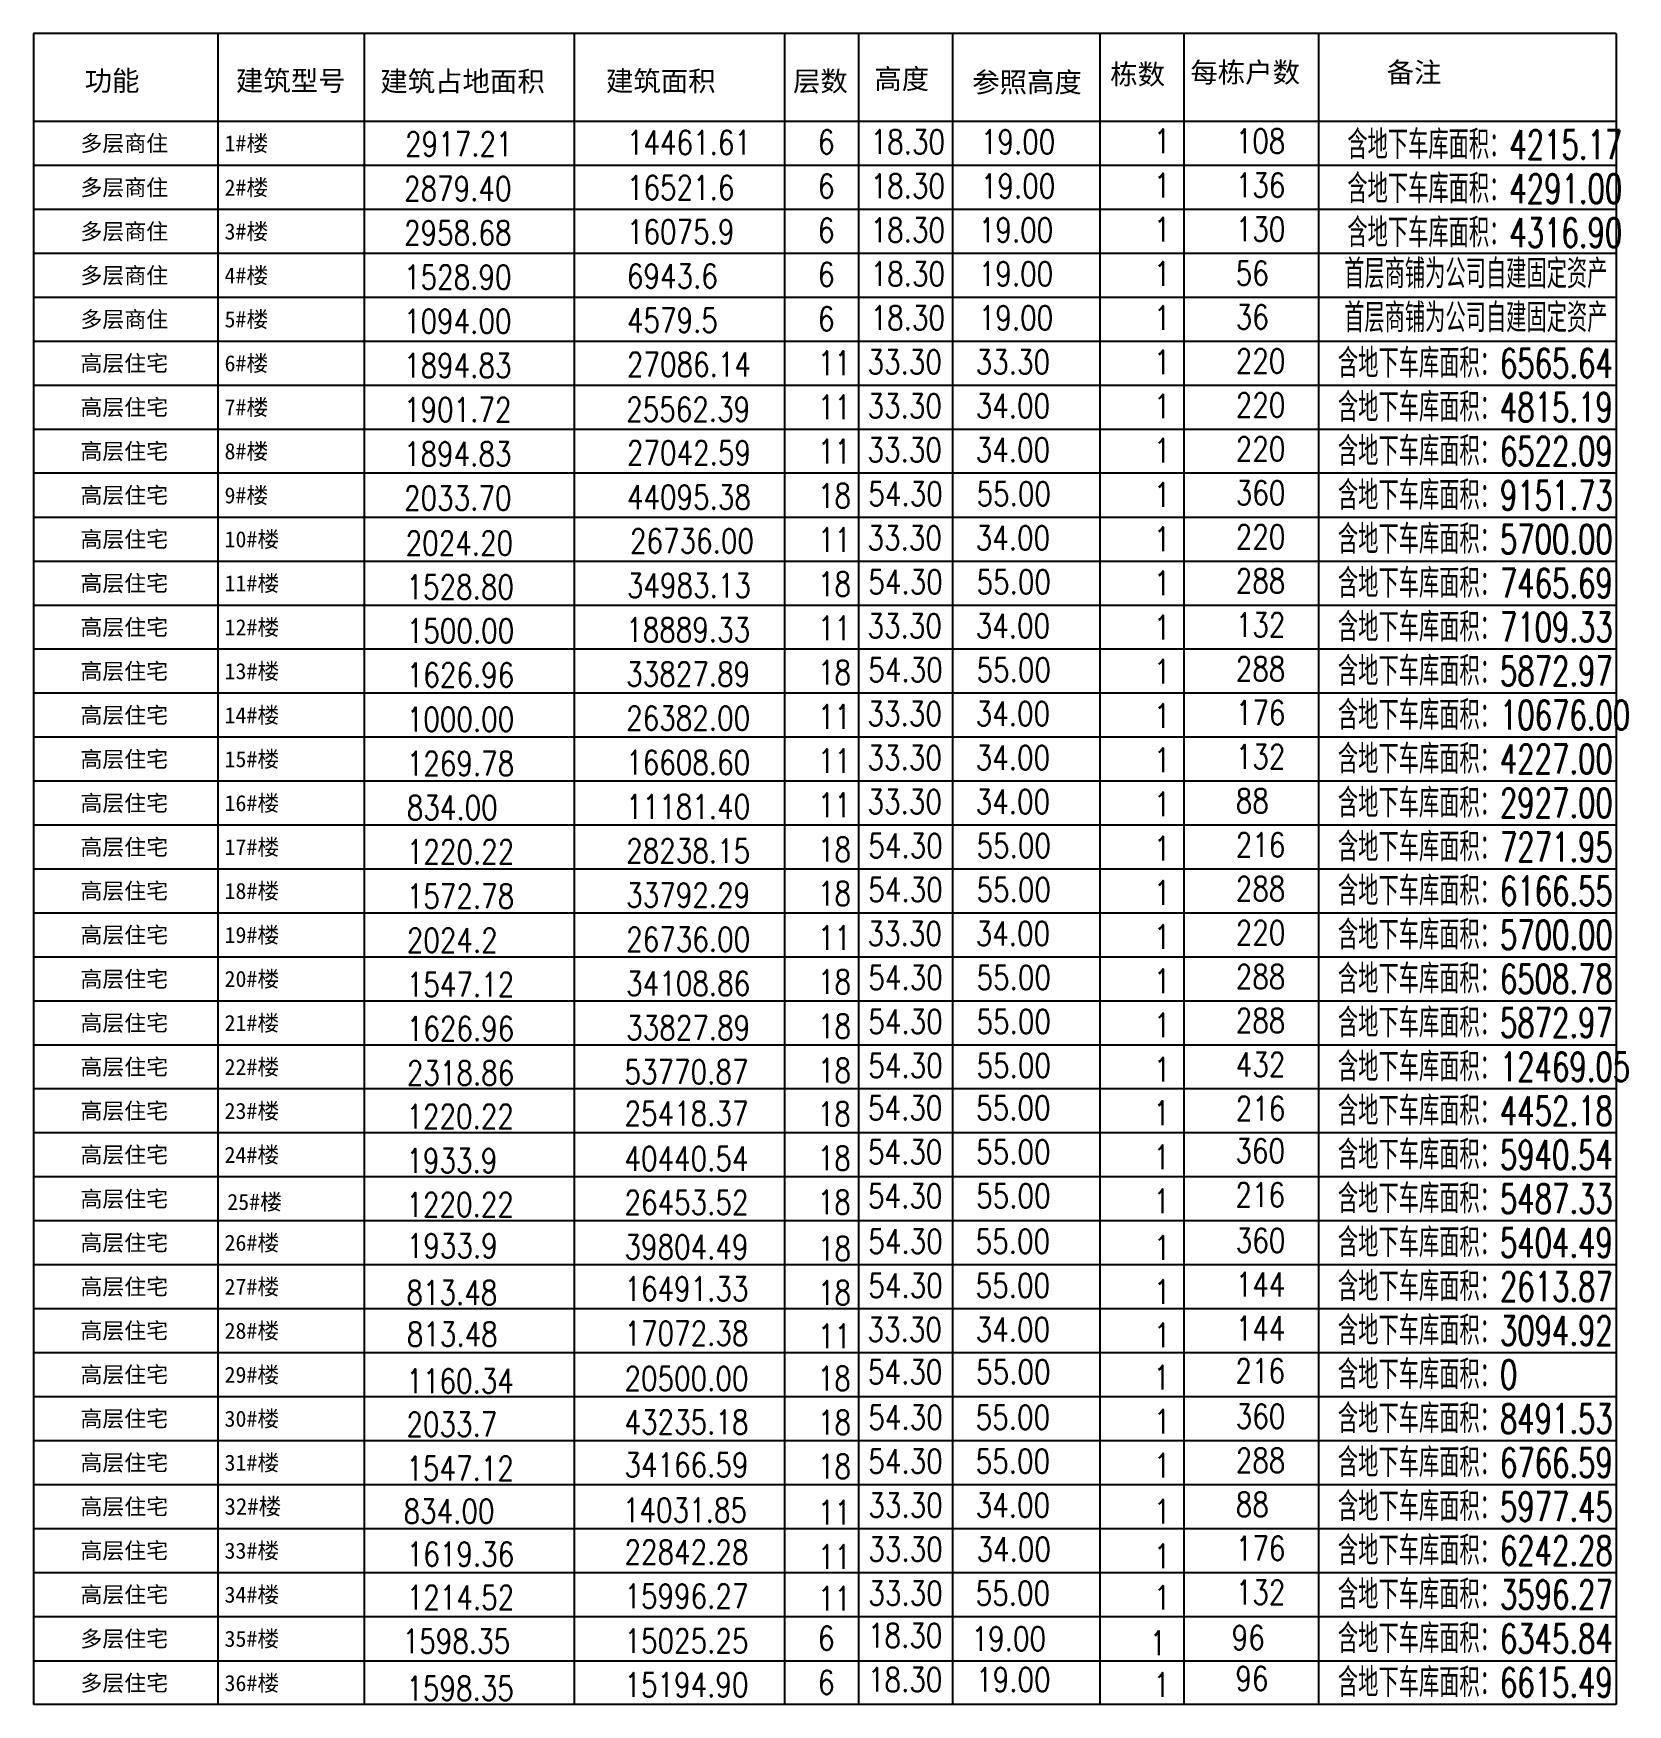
# Model space of a CAD drawing. Extents: x 475 to 1388, y 546 to 1154.
# Drawn here: x 475.2 to 643.7, y 958.4 to 1135.1 of the extents above; entities that cross this region are included whole.
import ezdxf

# ---------------------------------------------------------------- set-up
doc = ezdxf.new("R2010")
doc.units = 0
doc.header["$LTSCALE"] = 1000
doc.header["$MEASUREMENT"] = 0
doc.linetypes.add('CENTERX2', pattern=[4, 2.5, -0.5, 0.5, -0.5])
doc.layers.add('建筑明细表文字', color=20, linetype='CENTERX2', lineweight=18)
doc.layers.add('建筑明细表网格', color=40, linetype='Continuous')
doc.styles.add('-黑体', font='simhei.ttf', dxfattribs={"width": 0.8})
doc.styles.add('HZ', font='simplex.shx', dxfattribs={"width": 0.7, "bigfont": 'hztxt.shx'})

msp = doc.modelspace()

# ---------------------------------------------------------------- texts
at = {"layer": '建筑明细表文字', "style": '-黑体'}
for s, height, p in [('功能', 2.125, (480.59, 1129.02)), ('建筑型号', 2.125, (496.58, 1129.02)), ('建筑占地面积', 2.125, (511.85, 1128.95)), ('建筑面积', 2.125, (535.71, 1128.98)), ('层数', 2.125, (555.49, 1128.97)), ('高度', 2.125, (564.09, 1129.21)), ('参照高度', 2.125, (574.44, 1128.86)), ('栋数', 2.125, (589.04, 1129.7)), ('每栋户数', 2.125, (597.51, 1129.9)), ('备注', 2.125, (618.27, 1129.9)), ('多层商住', 1.7, (480.14, 1122.61)), ('1#楼', 1.7, (495.38, 1122.61)), ('多层商住', 1.7, (480.14, 1117.94)), ('2#楼', 1.7, (495.38, 1117.94)), ('多层商住', 1.7, (480.14, 1113.29)), ('3#楼', 1.7, (495.38, 1113.29)), ('多层商住', 1.7, (480.14, 1108.64)), ('4#楼', 1.7, (495.38, 1108.64)), ('多层商住', 1.7, (480.14, 1104)), ('5#楼', 1.7, (495.38, 1104)), ('高层住宅', 1.7, (480.14, 1099.35)), ('6#楼', 1.7, (495.38, 1099.35)), ('高层住宅', 1.7, (480.14, 1094.7)), ('7#楼', 1.7, (495.38, 1094.7)), ('高层住宅', 1.7, (480.14, 1090.05)), ('8#楼', 1.7, (495.38, 1090.05)), ('高层住宅', 1.7, (480.14, 1085.4)), ('9#楼', 1.7, (495.38, 1085.39)), ('高层住宅', 1.7, (480.14, 1080.74)), ('10#楼', 1.7, (495.38, 1080.74)), ('高层住宅', 1.7, (480.14, 1076.09)), ('11#楼', 1.7, (495.38, 1076.09)), ('高层住宅', 1.7, (480.14, 1071.44)), ('12#楼', 1.7, (495.38, 1071.44)), ('高层住宅', 1.7, (480.14, 1066.79)), ('13#楼', 1.7, (495.38, 1066.79)), ('高层住宅', 1.7, (480.14, 1062.14)), ('14#楼', 1.7, (495.38, 1062.14)), ('高层住宅', 1.7, (480.14, 1057.48)), ('15#楼', 1.7, (495.38, 1057.49)), ('高层住宅', 1.7, (480.14, 1052.84)), ('16#楼', 1.7, (495.38, 1052.84)), ('高层住宅', 1.7, (480.14, 1048.19)), ('17#楼', 1.7, (495.38, 1048.19)), ('高层住宅', 1.7, (480.14, 1043.55)), ('18#楼', 1.7, (495.38, 1043.55)), ('高层住宅', 1.7, (480.14, 1038.9)), ('19#楼', 1.7, (495.38, 1038.9)), ('高层住宅', 1.7, (480.14, 1034.23)), ('20#楼', 1.7, (495.38, 1034.25)), ('高层住宅', 1.7, (480.14, 1029.59)), ('21#楼', 1.7, (495.38, 1029.59)), ('高层住宅', 1.7, (480.14, 1024.94)), ('22#楼', 1.7, (495.38, 1024.94)), ('高层住宅', 1.7, (480.14, 1020.29)), ('23#楼', 1.7, (495.38, 1020.29)), ('高层住宅', 1.7, (480.14, 1015.65)), ('24#楼', 1.7, (495.38, 1015.65)), ('高层住宅', 1.7, (480.14, 1010.98)), ('25#楼', 1.7, (495.67, 1010.67)), ('高层住宅', 1.7, (480.14, 1006.35)), ('26#楼', 1.7, (495.38, 1006.35)), ('高层住宅', 1.7, (480.14, 1001.7)), ('27#楼', 1.7, (495.38, 1001.7)), ('高层住宅', 1.7, (480.14, 997.05)), ('28#楼', 1.7, (495.38, 997.04)), ('高层住宅', 1.7, (480.14, 992.4)), ('29#楼', 1.7, (495.38, 992.39)), ('高层住宅', 1.7, (480.14, 987.74)), ('30#楼', 1.7, (495.38, 987.74)), ('高层住宅', 1.7, (480.14, 983.09)), ('31#楼', 1.7, (495.38, 983.09)), ('高层住宅', 1.7, (480.14, 978.44)), ('32#楼', 1.763, (495.38, 978.44)), ('高层住宅', 1.7, (480.14, 973.79)), ('33#楼', 1.7, (495.38, 973.79)), ('高层住宅', 1.7, (480.14, 969.14)), ('34#楼', 1.7, (495.38, 969.14)), ('多层住宅', 1.7, (480.14, 964.47)), ('35#楼', 1.7, (495.38, 964.47)), ('多层住宅', 1.7, (480.14, 959.79)), ('36#楼', 1.7, (495.38, 959.79))]:
    msp.add_text(s, height=height, rotation=360, dxfattribs=at).set_placement(p)
at = {"layer": '建筑明细表文字', "style": 'HZ', "width": 0.8}
for s, p in [('2917.21', (514.47, 1122.11)), ('14461.61', (537.93, 1122.27)), ('6', (558.13, 1122.33)), ('18.30', (563.7, 1122.34)), ('19.00', (575.36, 1122.34)), ('1', (593.66, 1122.43)), ('108', (602.31, 1122.43)), ('2879.40', (514.36, 1117.39)), ('16521.6', (537.93, 1117.5)), ('18.30', (563.7, 1117.67)), ('19.00', (575.36, 1117.67)), ('136', (602.31, 1117.76)), ('2958.68', (514.36, 1112.72)), ('16075.9', (537.93, 1112.82)), ('18.30', (563.7, 1113.02)), ('19.00', (575.14, 1113.02)), ('130', (602.31, 1113.11)), ('1528.90', (514.36, 1108.04)), ('6943.6', (537.93, 1108.15)), ('18.30', (563.7, 1108.38)), ('19.00', (575.14, 1108.38)), ('56', (602.31, 1108.46)), ('36', (602.31, 1103.82)), ('1094.00', (514.36, 1103.37)), ('4579.5', (537.93, 1103.47)), ('18.30', (563.7, 1103.73)), ('19.00', (575.14, 1103.73)), ('1894.83', (514.36, 1098.69)), ('27086.14', (537.93, 1098.8)), ('33.30', (563.37, 1099.07)), ('33.30', (574.81, 1099.07)), ('220', (602.31, 1099.17)), ('1901.72', (514.36, 1094.02)), ('25562.39', (537.85, 1094.06)), ('33.30', (563.37, 1094.42)), ('34.00', (574.81, 1094.42)), ('220', (602.31, 1094.52)), ('33.30', (563.37, 1089.78)), ('34.00', (574.81, 1089.78)), ('220', (602.31, 1089.87)), ('1894.83', (514.36, 1089.34)), ('27042.59', (537.93, 1089.45)), ('2033.70', (514.36, 1084.67)), ('44095.38', (537.93, 1084.77)), ('54.30', (563.46, 1085.13)), ('55.00', (574.9, 1085.13)), ('360', (602.31, 1085.22)), ('2024.20', (514.53, 1079.9)), ('26736.00', (538.25, 1080.13)), ('33.30', (563.37, 1080.46)), ('34.00', (574.81, 1080.46)), ('220', (602.31, 1080.57)), ('54.30', (563.46, 1075.81)), ('55.00', (574.9, 1075.81)), ('288', (602.31, 1075.92)), ('1528.80', (514.62, 1075.27)), ('34983.13', (537.93, 1075.42)), ('1500.00', (514.65, 1070.63)), ('18889.33', (537.85, 1070.74)), ('33.30', (563.37, 1071.16)), ('34.00', (574.81, 1071.16)), ('132', (602.31, 1071.27)), ('288', (602.31, 1066.62)), ('1626.96', (514.65, 1065.96)), ('33827.89', (537.85, 1066.06)), ('54.30', (563.46, 1066.52)), ('55.00', (574.9, 1066.52)), ('26382.00', (537.85, 1061.39)), ('33.30', (563.37, 1061.87)), ('34.00', (574.81, 1061.87)), ('176', (602.31, 1061.98)), ('1000.00', (514.65, 1061.28)), ('1269.78', (514.65, 1056.61)), ('16608.60', (537.85, 1056.71)), ('33.30', (563.37, 1057.22)), ('34.00', (574.81, 1057.22)), ('132', (602.31, 1057.33)), ('33.30', (563.37, 1052.57)), ('34.00', (574.81, 1052.57)), ('88', (602.31, 1052.66)), ('834.00', (514.65, 1051.93)), ('11181.40', (537.85, 1052.04)), ('1220.22', (514.65, 1047.26)), ('28238.15', (537.85, 1047.36)), ('54.30', (563.46, 1047.92)), ('55.00', (574.9, 1047.92)), ('216', (602.31, 1048.01)), ('1572.78', (514.65, 1042.58)), ('33792.29', (537.85, 1042.69)), ('54.30', (563.46, 1043.27)), ('55.00', (574.9, 1043.27)), ('288', (602.31, 1043.37)), ('33.30', (563.37, 1038.62)), ('34.00', (574.81, 1038.62)), ('220', (602.31, 1038.72)), ('2024.2', (514.65, 1037.91)), ('26736.00', (537.85, 1038.01)), ('1547.12', (514.65, 1033.23)), ('34108.86', (537.85, 1033.34)), ('54.30', (563.46, 1033.97)), ('55.00', (574.9, 1033.97)), ('288', (602.31, 1034.07)), ('1626.96', (514.65, 1028.56)), ('33827.89', (537.85, 1028.66)), ('54.30', (563.46, 1029.32)), ('55.00', (574.9, 1029.32)), ('288', (602.31, 1029.42)), ('54.30', (563.46, 1024.67)), ('55.00', (574.9, 1024.67)), ('432', (602.31, 1024.77)), ('2318.86', (514.65, 1023.88)), ('53770.87', (537.67, 1023.99)), ('1220.22', (514.61, 1019.27)), ('25418.37', (537.67, 1019.59)), ('54.30', (563.42, 1020.19)), ('55.00', (574.86, 1020.19)), ('216', (602.31, 1020.13)), ('54.30', (563.42, 1015.53)), ('55.00', (574.86, 1015.53)), ('360', (602.27, 1015.64)), ('1933.9', (514.61, 1014.6)), ('40440.54', (537.67, 1014.82)), ('26453.52', (537.67, 1010.18)), ('54.30', (563.42, 1010.88)), ('55.00', (574.86, 1010.88)), ('216', (602.27, 1010.99)), ('1220.22', (514.61, 1009.95)), ('1933.9', (514.65, 1005.6)), ('39804.49', (537.67, 1005.47)), ('54.30', (563.46, 1006.07)), ('55.00', (574.81, 1006.07)), ('360', (602.31, 1006.17)), ('54.30', (563.46, 1001.41)), ('55.00', (574.81, 1001.41)), ('144', (602.31, 1001.52)), ('813.48', (514.61, 1000.64)), ('16491.33', (537.67, 1001.05)), ('813.48', (514.65, 996.26)), ('17072.38', (537.67, 996.34)), ('33.30', (563.37, 996.76)), ('34.00', (574.81, 996.76)), ('144', (602.31, 996.87)), ('1160.34', (514.61, 991.31)), ('20500.00', (537.67, 991.56)), ('54.30', (563.42, 992.27)), ('55.00', (574.86, 992.27)), ('216', (602.27, 992.38)), ('54.30', (563.46, 987.46)), ('55.00', (574.81, 987.46)), ('360', (602.31, 987.57)), ('2033.7', (514.61, 986.72)), ('43235.18', (537.67, 986.96)), ('1547.12', (514.61, 982.07)), ('34166.59', (537.67, 982.43)), ('54.30', (563.46, 982.82)), ('55.00', (574.81, 982.82)), ('288', (602.31, 982.92)), ('88', (602.31, 978.26)), ('834.00', (514.31, 977.53)), ('14031.85', (537.51, 977.64)), ('33.30', (563.46, 978.17)), ('34.00', (574.81, 978.17)), ('1619.36', (514.65, 973)), ('22842.28', (537.67, 973.21)), ('33.30', (563.46, 973.52)), ('34.00', (574.9, 973.52)), ('176', (602.31, 973.61)), ('1214.52', (514.65, 968.41)), ('15996.27', (537.67, 968.55)), ('33.30', (563.46, 968.87)), ('55.00', (574.81, 968.87)), ('132', (602.31, 968.96)), ('18.30', (563.42, 964.4)), ('96', (601.88, 964.16)), ('1598.35', (514.22, 963.79)), ('15025.25', (537.67, 963.82)), ('19.00', (574.38, 964.05)), ('15194.90', (537.67, 959.18)), ('18.30', (563.42, 959.73)), ('19.00', (574.86, 959.73)), ('96', (602.27, 959.84)), ('1598.35', (514.61, 958.8))]:
    msp.add_text(s, height=2.55, rotation=360, dxfattribs=at).set_placement(p)
at = {"layer": '建筑明细表文字', "style": 'HZ', "width": 0.7}
for s, p in [('含地下车库面积：4215.17', (614.11, 1121.79)), ('含地下车库面积：4291.00', (614.11, 1117.13)), ('含地下车库面积：4316.90', (614.11, 1112.48)), ('首层商铺为公司自建固定资产', (613.77, 1108.13)), ('首层商铺为公司自建固定资产', (613.77, 1103.48)), ('含地下车库面积：6565.64', (613.11, 1098.68)), ('含地下车库面积：4815.19', (613.11, 1094.03)), ('含地下车库面积：6522.09', (613.11, 1089.38)), ('含地下车库面积：9151.73', (613.11, 1084.71)), ('含地下车库面积：5700.00', (613.11, 1080.07)), ('含地下车库面积：7465.69', (613.11, 1075.42)), ('含地下车库面积：7109.33', (613.11, 1070.77)), ('含地下车库面积：5872.97', (613.11, 1066.12)), ('含地下车库面积：10676.00', (613.11, 1061.47)), ('含地下车库面积：4227.00', (613.11, 1056.82)), ('含地下车库面积：2927.00', (613.11, 1052.17)), ('含地下车库面积：7271.95', (613.11, 1047.52)), ('含地下车库面积：6166.55', (613.11, 1042.88)), ('含地下车库面积：5700.00', (613.11, 1038.23)), ('含地下车库面积：6508.78', (613.11, 1033.58)), ('含地下车库面积：5872.97', (613.11, 1028.93)), ('含地下车库面积：12469.05', (613.11, 1024.27)), ('含地下车库面积：4452.18', (613.11, 1019.62)), ('含地下车库面积：5940.54', (613.11, 1014.97)), ('含地下车库面积：5487.33', (613.11, 1010.33)), ('含地下车库面积：5404.49', (613.11, 1005.68)), ('含地下车库面积：2613.87', (613.11, 1001.03)), ('含地下车库面积：3094.92', (613.11, 996.38)), ('含地下车库面积：0', (613.11, 991.73)), ('含地下车库面积：8491.53', (613.11, 987.07)), ('含地下车库面积：6766.59', (613.11, 982.42)), ('含地下车库面积：5977.45', (613.11, 977.77)), ('含地下车库面积：6242.28', (613.11, 973.12)), ('含地下车库面积：3596.27', (613.11, 968.47)), ('含地下车库面积：6345.84', (613.11, 963.82)), ('含地下车库面积：6615.49', (613.11, 959.17))]:
    msp.add_text(s, height=3.06, dxfattribs=at).set_placement(p)
at = {"layer": '建筑明细表文字', "style": 'HZ', "oblique": 360, "width": 0.8}
for s, p in [('6', (558.13, 1117.66)), ('1', (593.66, 1117.75)), ('6', (558.13, 1112.98)), ('1', (593.66, 1113.08)), ('6', (558.13, 1108.31)), ('1', (593.66, 1108.4)), ('6', (558.13, 1103.63)), ('1', (593.66, 1103.73)), ('11', (558.13, 1098.96)), ('1', (593.66, 1099.05)), ('11', (558.13, 1094.28)), ('1', (593.66, 1094.38)), ('11', (558.13, 1089.61)), ('1', (593.66, 1089.7)), ('18', (558.13, 1084.93)), ('1', (593.66, 1085.03)), ('11', (558.13, 1080.26)), ('1', (593.66, 1080.35)), ('18', (558.13, 1075.58)), ('1', (593.66, 1075.68)), ('11', (558.13, 1070.91)), ('1', (593.66, 1071)), ('18', (558.13, 1066.23)), ('1', (593.66, 1066.33)), ('11', (558.13, 1061.56)), ('1', (593.66, 1061.65)), ('11', (558.13, 1056.88)), ('1', (593.66, 1056.98)), ('11', (558.13, 1052.21)), ('1', (593.66, 1052.3)), ('18', (558.13, 1047.53)), ('1', (593.66, 1047.63)), ('18', (558.13, 1042.86)), ('1', (593.66, 1042.95)), ('11', (558.13, 1038.18)), ('1', (593.66, 1038.28)), ('18', (558.13, 1033.51)), ('1', (593.66, 1033.6)), ('18', (558.13, 1028.83)), ('1', (593.66, 1028.93)), ('1', (593.66, 1024.25)), ('18', (558.13, 1024.16)), ('18', (558.1, 1019.55)), ('1', (593.62, 1019.64)), ('18', (558.1, 1014.87)), ('1', (593.62, 1014.97)), ('18', (558.1, 1010.22)), ('1', (593.62, 1010.32)), ('18', (558.13, 1005.31)), ('1', (593.66, 1005.41)), ('18', (558.13, 1000.65)), ('1', (593.66, 1000.74)), ('11', (558.13, 996.05)), ('1', (593.66, 996.15)), ('18', (558.1, 991.59)), ('1', (593.62, 991.68)), ('18', (558.13, 986.93)), ('1', (593.66, 987.02)), ('18', (558.13, 982.28)), ('1', (593.66, 982.37)), ('11', (558.13, 977.41)), ('1', (593.66, 977.5)), ('11', (558.13, 972.71)), ('1', (593.66, 972.8)), ('11', (558.13, 968.3)), ('1', (593.66, 968.4)), ('6', (558.13, 964.1)), ('1', (593.23, 963.6)), ('6', (558.13, 959.43)), ('1', (593.62, 959.17))]:
    msp.add_text(s, height=2.55, rotation=360, dxfattribs=at).set_placement(p)

# ---------------------------------------------------------------- linework, layer by layer
at = {"layer": '建筑明细表网格'}
for p, q in [((642.55, 1135.08), (475.17, 1135.08)), ((475.17, 1135.08), (475.17, 958.36)), ((494.66, 1135.08), (494.66, 958.36)), ((510.14, 1135.08), (510.14, 958.36)), ((532.36, 1135.08), (532.36, 958.36)), ((554.59, 1135.08), (554.59, 958.36)), ((562.41, 1135.08), (562.41, 958.36)), ((572.37, 1135.08), (572.37, 958.36)), ((587.92, 1135.08), (587.92, 958.36)), ((596.83, 1135.08), (596.83, 958.36)), ((611.06, 1135.08), (611.06, 958.36)), ((642.55, 1135.08), (642.55, 958.36)), ((642.55, 1125.77), (475.17, 1125.77)), ((642.55, 1125.77), (475.17, 1125.77)), ((642.55, 1121.11), (475.17, 1121.11)), ((642.55, 1121.11), (475.17, 1121.11)), ((642.55, 1116.46), (475.17, 1116.46)), ((642.55, 1111.81), (475.17, 1111.81)), ((642.55, 1111.81), (475.17, 1111.81)), ((642.55, 1107.16), (475.17, 1107.16)), ((642.55, 1107.16), (475.17, 1107.16)), ((642.55, 1102.51), (475.17, 1102.51)), ((642.55, 1102.51), (475.17, 1102.51)), ((642.55, 1097.86), (475.17, 1097.86)), ((642.55, 1093.21), (475.17, 1093.21)), ((642.55, 1088.57), (475.17, 1088.57)), ((642.55, 1083.9), (475.17, 1083.9)), ((642.55, 1083.9), (475.17, 1083.9)), ((642.55, 1083.9), (475.17, 1083.9)), ((642.55, 1079.25), (475.17, 1079.25)), ((642.55, 1074.6), (475.17, 1074.6)), ((642.55, 1069.96), (475.17, 1069.96)), ((642.55, 1065.31), (475.17, 1065.31)), ((642.55, 1060.66), (475.17, 1060.66)), ((642.55, 1056.01), (475.17, 1056.01)), ((642.55, 1051.36), (475.17, 1051.36)), ((642.55, 1046.71), (475.17, 1046.71)), ((642.55, 1042.06), (475.17, 1042.06)), ((642.55, 1042.06), (475.17, 1042.06)), ((642.55, 1042.06), (475.17, 1042.06)), ((642.55, 1037.41), (475.17, 1037.41)), ((642.55, 1037.41), (475.17, 1037.41)), ((642.55, 1032.76), (475.17, 1032.76)), ((642.55, 1028.11), (475.17, 1028.11)), ((642.55, 1028.11), (475.17, 1028.11)), ((642.55, 1028.11), (475.17, 1028.11)), ((642.55, 1028.11), (475.17, 1028.11)), ((642.55, 1028.11), (475.17, 1028.11)), ((642.55, 1023.46), (475.17, 1023.46)), ((642.55, 1018.81), (475.17, 1018.81)), ((642.55, 1014.16), (475.17, 1014.16)), ((642.55, 1009.51), (475.17, 1009.51)), ((642.55, 1004.86), (475.17, 1004.86)), ((642.55, 1000.2), (475.17, 1000.2)), ((642.55, 1000.2), (475.17, 1000.2)), ((642.55, 995.55), (475.17, 995.55)), ((642.55, 990.9), (475.17, 990.9)), ((642.55, 986.25), (475.17, 986.25)), ((642.55, 986.25), (475.17, 986.25)), ((642.55, 981.61), (475.17, 981.61)), ((642.55, 976.96), (475.17, 976.96)), ((642.55, 972.31), (475.17, 972.31)), ((642.55, 967.63), (475.17, 967.63)), ((642.55, 962.96), (475.17, 962.96)), ((642.55, 958.36), (475.17, 958.36)), ((642.55, 958.36), (475.17, 958.36))]:
    msp.add_line(p, q, dxfattribs=at)

msp.set_redraw_order([(e.dxf.handle, doc.entitydb.next_handle()) for e in msp.query("TEXT MTEXT ATTDEF DIMENSION ARC_DIMENSION")])  # texts and dimensions are drawn at this point

doc.saveas('drawing.dxf')
